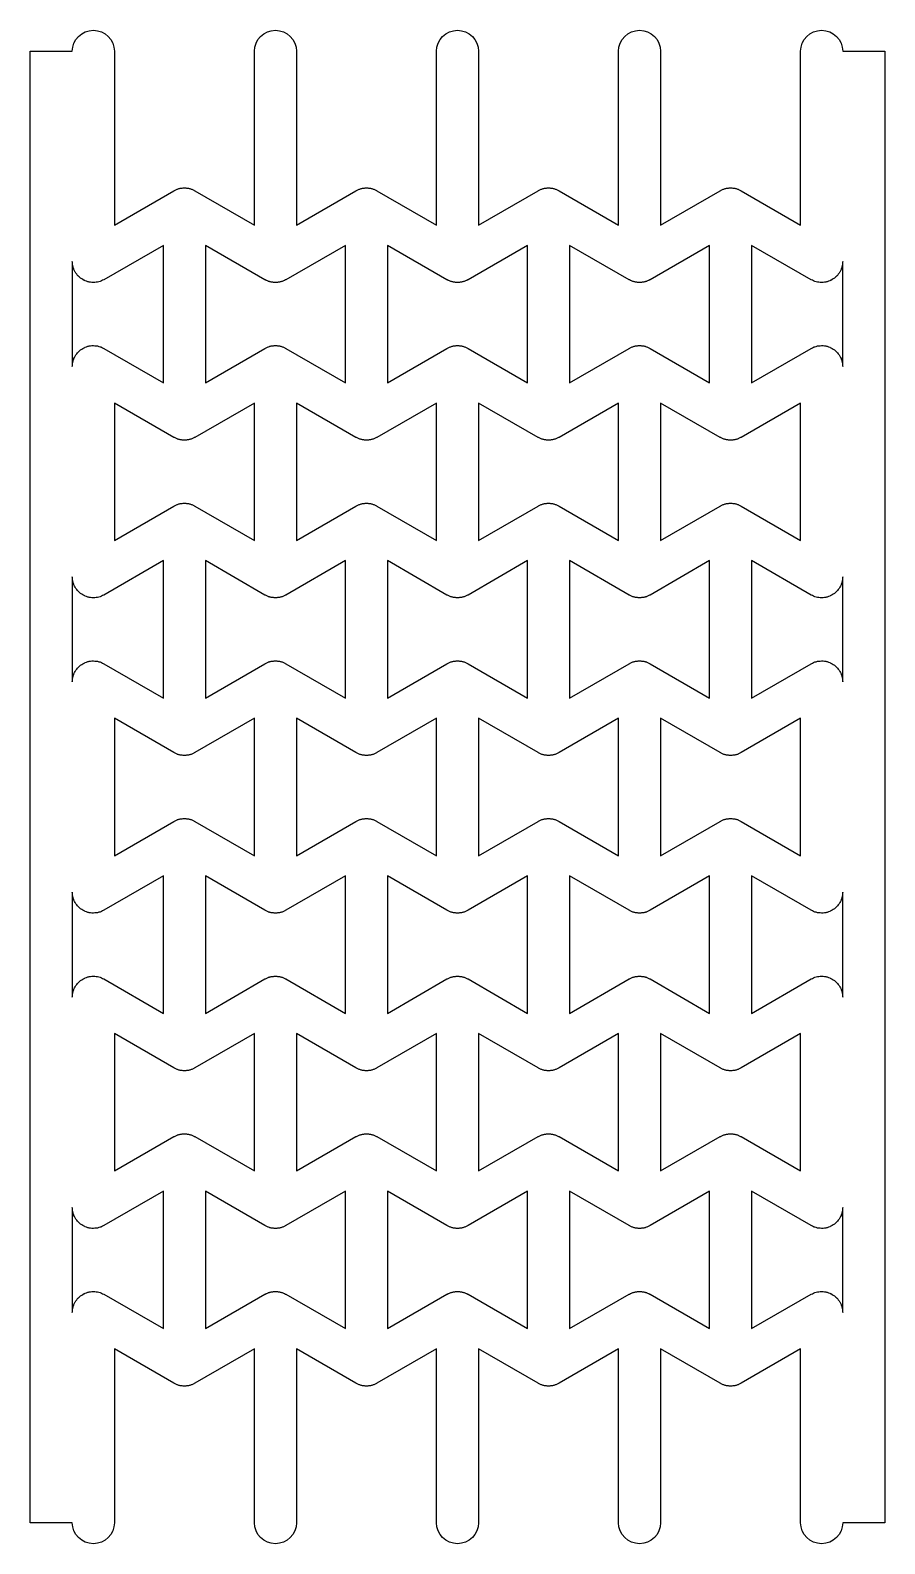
# Model space of a CAD drawing. Header units: millimetres. Extents: x -2.4 to 30.1, y -0.8 to 56.8.
import ezdxf

# ---------------------------------------------------------------- set-up
doc = ezdxf.new("R2010")
doc.units = ezdxf.units.MM

msp = doc.modelspace()

# ---------------------------------------------------------------- linework, layer by layer
for points in [[(-2.4, 0), (-2.4, 56), (-0.8, 56), (-0.78463, 56.15607), (-0.7391, 56.30615), (-0.66518, 56.44446), (-0.56569, 56.56569), (-0.44446, 56.66518), (-0.30615, 56.7391), (-0.15607, 56.78463), (0, 56.8), (0.15607, 56.78463), (0.30615, 56.7391), (0.44446, 56.66518), (0.56569, 56.56569), (0.66518, 56.44446), (0.7391, 56.30615), (0.78463, 56.15607), (0.8, 56), (0.8, 49.38564), (3.0641, 50.69282), (3.08799, 50.70365), (3.11027, 50.7175), (3.13482, 50.72674), (3.15795, 50.7391), (3.18306, 50.74672), (3.20695, 50.75754), (3.2325, 50.7635), (3.25705, 50.77274), (3.28293, 50.77701), (3.30803, 50.78463), (3.33413, 50.7872), (3.35968, 50.79316), (3.3859, 50.79401), (3.41178, 50.79829), (3.438, 50.79743), (3.4641, 50.8), (3.49021, 50.79743), (3.51642, 50.79829), (3.54231, 50.79401), (3.56852, 50.79316), (3.59407, 50.7872), (3.62017, 50.78463), (3.64528, 50.77701), (3.67116, 50.77274), (3.69571, 50.7635), (3.72125, 50.75754), (3.74515, 50.74672), (3.77025, 50.7391), (3.79338, 50.72674), (3.81793, 50.7175), (3.84021, 50.70365), (3.8641, 50.69282), (6.1282, 49.38564), (6.1282, 56), (6.14358, 56.15607), (6.1891, 56.30615), (6.26303, 56.44446), (6.36252, 56.56569), (6.48375, 56.66518), (6.62206, 56.7391), (6.77213, 56.78463), (6.9282, 56.8), (7.08428, 56.78463), (7.23435, 56.7391), (7.37266, 56.66518), (7.49389, 56.56569), (7.59338, 56.44446), (7.66731, 56.30615), (7.71283, 56.15607), (7.7282, 56), (7.7282, 49.38564), (9.9923, 50.69282), (10.0162, 50.70365), (10.03847, 50.7175), (10.06302, 50.72674), (10.08616, 50.7391), (10.11126, 50.74672), (10.13515, 50.75754), (10.1607, 50.7635), (10.18525, 50.77274), (10.21113, 50.77701), (10.23623, 50.78463), (10.26234, 50.7872), (10.28788, 50.79316), (10.3141, 50.79401), (10.33998, 50.79829), (10.3662, 50.79743), (10.3923, 50.8), (10.41841, 50.79743), (10.44463, 50.79829), (10.47051, 50.79401), (10.49673, 50.79316), (10.52227, 50.7872), (10.54838, 50.78463), (10.57348, 50.77701), (10.59936, 50.77274), (10.62391, 50.7635), (10.64946, 50.75754), (10.67335, 50.74672), (10.69845, 50.7391), (10.72159, 50.72674), (10.74614, 50.7175), (10.76841, 50.70365), (10.7923, 50.69282), (13.05641, 49.38564), (13.05641, 56), (13.07178, 56.15607), (13.1173, 56.30615), (13.19123, 56.44446), (13.29072, 56.56569), (13.41195, 56.66518), (13.55026, 56.7391), (13.70033, 56.78463), (13.85641, 56.8), (14.01248, 56.78463), (14.16255, 56.7391), (14.30086, 56.66518), (14.42209, 56.56569), (14.52158, 56.44446), (14.59551, 56.30615), (14.64103, 56.15607), (14.65641, 56), (14.65641, 49.38564), (16.92051, 50.69282), (16.9444, 50.70365), (16.96668, 50.7175), (16.99123, 50.72674), (17.01436, 50.7391), (17.03946, 50.74672), (17.06336, 50.75754), (17.0889, 50.7635), (17.11345, 50.77274), (17.13933, 50.77701), (17.16444, 50.78463), (17.19054, 50.7872), (17.21609, 50.79316), (17.2423, 50.79401), (17.26819, 50.79829), (17.2944, 50.79743), (17.32051, 50.8), (17.34661, 50.79743), (17.37283, 50.79829), (17.39871, 50.79401), (17.42493, 50.79316), (17.45048, 50.7872), (17.47658, 50.78463), (17.50168, 50.77701), (17.52756, 50.77274), (17.55211, 50.7635), (17.57766, 50.75754), (17.60155, 50.74672), (17.62665, 50.7391), (17.64979, 50.72674), (17.67434, 50.7175), (17.69661, 50.70365), (17.72051, 50.69282), (19.98461, 49.38564), (19.98461, 56), (19.99998, 56.15607), (20.04551, 56.30615), (20.11943, 56.44446), (20.21892, 56.56569), (20.34015, 56.66518), (20.47846, 56.7391), (20.62854, 56.78463), (20.78461, 56.8), (20.94068, 56.78463), (21.09076, 56.7391), (21.22907, 56.66518), (21.3503, 56.56569), (21.44979, 56.44446), (21.52371, 56.30615), (21.56924, 56.15607), (21.58461, 56), (21.58461, 49.38564), (23.84871, 50.69282), (23.8726, 50.70365), (23.89488, 50.7175), (23.91943, 50.72674), (23.94256, 50.7391), (23.96767, 50.74672), (23.99156, 50.75754), (24.01711, 50.7635), (24.04166, 50.77274), (24.06754, 50.77701), (24.09264, 50.78463), (24.11874, 50.7872), (24.14429, 50.79316), (24.17051, 50.79401), (24.19639, 50.79829), (24.22261, 50.79743), (24.24871, 50.8), (24.27482, 50.79743), (24.30103, 50.79829), (24.32691, 50.79401), (24.35313, 50.79316), (24.37868, 50.7872), (24.40478, 50.78463), (24.42989, 50.77701), (24.45577, 50.77274), (24.48032, 50.7635), (24.50586, 50.75754), (24.52976, 50.74672), (24.55486, 50.7391), (24.57799, 50.72674), (24.60254, 50.7175), (24.62482, 50.70365), (24.64871, 50.69282), (26.91281, 49.38564), (26.91281, 56), (26.92818, 56.15607), (26.97371, 56.30615), (27.04764, 56.44446), (27.14713, 56.56569), (27.26836, 56.66518), (27.40667, 56.7391), (27.55674, 56.78463), (27.71281, 56.8), (27.86889, 56.78463), (28.01896, 56.7391), (28.15727, 56.66518), (28.2785, 56.56569), (28.37799, 56.44446), (28.45192, 56.30615), (28.49744, 56.15607), (28.51281, 56), (30.11281, 56), (30.11281, 0), (28.51281, 0), (28.49744, -0.15607), (28.45192, -0.30615), (28.37799, -0.44446), (28.2785, -0.56569), (28.15727, -0.66518), (28.01896, -0.7391), (27.86889, -0.78463), (27.71281, -0.8), (27.55674, -0.78463), (27.40667, -0.7391), (27.26836, -0.66518), (27.14713, -0.56569), (27.04764, -0.44446), (26.97371, -0.30615), (26.92818, -0.15607), (26.91281, 0), (26.91281, 6.61436), (24.64871, 5.30718), (24.62482, 5.29635), (24.60254, 5.2825), (24.57799, 5.27326), (24.55486, 5.2609), (24.52976, 5.25328), (24.50586, 5.24246), (24.48032, 5.2365), (24.45577, 5.22726), (24.42989, 5.22299), (24.40478, 5.21537), (24.37868, 5.2128), (24.35313, 5.20684), (24.32691, 5.20599), (24.30103, 5.20171), (24.27482, 5.20257), (24.24871, 5.2), (24.22261, 5.20257), (24.19639, 5.20171), (24.17051, 5.20599), (24.14429, 5.20684), (24.11874, 5.2128), (24.09264, 5.21537), (24.06754, 5.22299), (24.04166, 5.22726), (24.01711, 5.2365), (23.99156, 5.24246), (23.96767, 5.25328), (23.94256, 5.2609), (23.91943, 5.27326), (23.89488, 5.2825), (23.8726, 5.29635), (23.84871, 5.30718), (21.58461, 6.61436), (21.58461, 0), (21.56924, -0.15607), (21.52371, -0.30615), (21.44979, -0.44446), (21.3503, -0.56569), (21.22907, -0.66518), (21.09076, -0.7391), (20.94068, -0.78463), (20.78461, -0.8), (20.62854, -0.78463), (20.47846, -0.7391), (20.34015, -0.66518), (20.21892, -0.56569), (20.11943, -0.44446), (20.04551, -0.30615), (19.99998, -0.15607), (19.98461, 0), (19.98461, 6.61436), (17.72051, 5.30718), (17.69661, 5.29635), (17.67434, 5.2825), (17.64979, 5.27326), (17.62665, 5.2609), (17.60155, 5.25328), (17.57766, 5.24246), (17.55211, 5.2365), (17.52756, 5.22726), (17.50168, 5.22299), (17.47658, 5.21537), (17.45048, 5.2128), (17.42493, 5.20684), (17.39871, 5.20599), (17.37283, 5.20171), (17.34661, 5.20257), (17.32051, 5.2), (17.2944, 5.20257), (17.26819, 5.20171), (17.2423, 5.20599), (17.21609, 5.20684), (17.19054, 5.2128), (17.16444, 5.21537), (17.13933, 5.22299), (17.11345, 5.22726), (17.0889, 5.2365), (17.06336, 5.24246), (17.03946, 5.25328), (17.01436, 5.2609), (16.99123, 5.27326), (16.96668, 5.2825), (16.9444, 5.29635), (16.92051, 5.30718), (14.65641, 6.61436), (14.65641, 0), (14.64103, -0.15607), (14.59551, -0.30615), (14.52158, -0.44446), (14.42209, -0.56569), (14.30086, -0.66518), (14.16255, -0.7391), (14.01248, -0.78463), (13.85641, -0.8), (13.70033, -0.78463), (13.55026, -0.7391), (13.41195, -0.66518), (13.29072, -0.56569), (13.19123, -0.44446), (13.1173, -0.30615), (13.07178, -0.15607), (13.05641, 0), (13.05641, 6.61436), (10.7923, 5.30718), (10.76841, 5.29635), (10.74614, 5.2825), (10.72159, 5.27326), (10.69845, 5.2609), (10.67335, 5.25328), (10.64946, 5.24246), (10.62391, 5.2365), (10.59936, 5.22726), (10.57348, 5.22299), (10.54838, 5.21537), (10.52227, 5.2128), (10.49673, 5.20684), (10.47051, 5.20599), (10.44463, 5.20171), (10.41841, 5.20257), (10.3923, 5.2), (10.3662, 5.20257), (10.33998, 5.20171), (10.3141, 5.20599), (10.28788, 5.20684), (10.26234, 5.2128), (10.23623, 5.21537), (10.21113, 5.22299), (10.18525, 5.22726), (10.1607, 5.2365), (10.13515, 5.24246), (10.11126, 5.25328), (10.08616, 5.2609), (10.06302, 5.27326), (10.03847, 5.2825), (10.0162, 5.29635), (9.9923, 5.30718), (7.7282, 6.61436), (7.7282, 0), (7.71283, -0.15607), (7.66731, -0.30615), (7.59338, -0.44446), (7.49389, -0.56569), (7.37266, -0.66518), (7.23435, -0.7391), (7.08428, -0.78463), (6.9282, -0.8), (6.77213, -0.78463), (6.62206, -0.7391), (6.48375, -0.66518), (6.36252, -0.56569), (6.26303, -0.44446), (6.1891, -0.30615), (6.14358, -0.15607), (6.1282, 0), (6.1282, 6.61436), (3.8641, 5.30718), (3.84021, 5.29635), (3.81793, 5.2825), (3.79338, 5.27326), (3.77025, 5.2609), (3.74515, 5.25328), (3.72125, 5.24246), (3.69571, 5.2365), (3.67116, 5.22726), (3.64528, 5.22299), (3.62017, 5.21537), (3.59407, 5.2128), (3.56852, 5.20684), (3.54231, 5.20599), (3.51642, 5.20171), (3.49021, 5.20257), (3.4641, 5.2), (3.438, 5.20257), (3.41178, 5.20171), (3.3859, 5.20599), (3.35968, 5.20684), (3.33413, 5.2128), (3.30803, 5.21537), (3.28293, 5.22299), (3.25705, 5.22726), (3.2325, 5.2365), (3.20695, 5.24246), (3.18306, 5.25328), (3.15795, 5.2609), (3.13482, 5.27326), (3.11027, 5.2825), (3.08799, 5.29635), (3.0641, 5.30718), (0.8, 6.61436), (0.8, 0), (0.78463, -0.15607), (0.7391, -0.30615), (0.66518, -0.44446), (0.56569, -0.56569), (0.44446, -0.66518), (0.30615, -0.7391), (0.15607, -0.78463), (0, -0.8), (-0.15607, -0.78463), (-0.30615, -0.7391), (-0.44446, -0.66518), (-0.56569, -0.56569), (-0.66518, -0.44446), (-0.7391, -0.30615), (-0.78463, -0.15607), (-0.8, 0)], [(-0.8, 44), (-0.79487, 44.0521), (-0.79316, 44.10442), (-0.7872, 44.12997), (-0.78463, 44.15607), (-0.76943, 44.20617), (-0.75754, 44.25715), (-0.74672, 44.28104), (-0.7391, 44.30615), (-0.71443, 44.35232), (-0.69282, 44.4), (-0.67754, 44.42132), (-0.66518, 44.44446), (-0.63196, 44.48492), (-0.60147, 44.52748), (-0.58233, 44.54541), (-0.56569, 44.56569), (-0.52522, 44.5989), (-0.48701, 44.63468), (-0.46473, 44.64853), (-0.44446, 44.66518), (-0.39829, 44.68985), (-0.35383, 44.7175), (-0.32928, 44.72674), (-0.30615, 44.7391), (-0.25605, 44.7543), (-0.20706, 44.77274), (-0.18117, 44.77701), (-0.15607, 44.78463), (-0.10397, 44.78976), (-0.05232, 44.79829), (-0.02611, 44.79743), (0, 44.8), (0.0521, 44.79487), (0.10442, 44.79316), (0.12997, 44.7872), (0.15607, 44.78463), (0.20617, 44.76943), (0.25715, 44.75754), (0.28104, 44.74672), (0.30615, 44.7391), (0.35232, 44.71443), (0.4, 44.69282), (2.6641, 43.38564), (2.6641, 48.61436), (0.4, 47.30718), (0.35232, 47.28557), (0.30615, 47.2609), (0.28104, 47.25328), (0.25715, 47.24246), (0.20617, 47.23057), (0.15607, 47.21537), (0.12997, 47.2128), (0.10442, 47.20684), (0.0521, 47.20513), (0, 47.2), (-0.02611, 47.20257), (-0.05232, 47.20171), (-0.10397, 47.21024), (-0.15607, 47.21537), (-0.18117, 47.22299), (-0.20706, 47.22726), (-0.25605, 47.2457), (-0.30615, 47.2609), (-0.32928, 47.27326), (-0.35383, 47.2825), (-0.39829, 47.31015), (-0.44446, 47.33482), (-0.46473, 47.35147), (-0.48701, 47.36532), (-0.52522, 47.4011), (-0.56569, 47.43431), (-0.58233, 47.45459), (-0.60147, 47.47252), (-0.63196, 47.51508), (-0.66518, 47.55554), (-0.67754, 47.57868), (-0.69282, 47.6), (-0.71443, 47.64768), (-0.7391, 47.69385), (-0.74672, 47.71896), (-0.75754, 47.74285), (-0.76943, 47.79383), (-0.78463, 47.84393), (-0.7872, 47.87003), (-0.79316, 47.89558), (-0.79487, 47.9479), (-0.8, 48)], [(6.5282, 44.69282), (6.5521, 44.70365), (6.57437, 44.7175), (6.59892, 44.72674), (6.62206, 44.7391), (6.64716, 44.74672), (6.67105, 44.75754), (6.6966, 44.7635), (6.72115, 44.77274), (6.74703, 44.77701), (6.77213, 44.78463), (6.79824, 44.7872), (6.82378, 44.79316), (6.85, 44.79401), (6.87588, 44.79829), (6.9021, 44.79743), (6.9282, 44.8), (6.95431, 44.79743), (6.98053, 44.79829), (7.00641, 44.79401), (7.03262, 44.79316), (7.05817, 44.7872), (7.08428, 44.78463), (7.10938, 44.77701), (7.13526, 44.77274), (7.15981, 44.7635), (7.18535, 44.75754), (7.20925, 44.74672), (7.23435, 44.7391), (7.25748, 44.72674), (7.28203, 44.7175), (7.30431, 44.70365), (7.3282, 44.69282), (9.5923, 43.38564), (9.5923, 48.61436), (7.3282, 47.30718), (7.30431, 47.29635), (7.28203, 47.2825), (7.25748, 47.27326), (7.23435, 47.2609), (7.20925, 47.25328), (7.18535, 47.24246), (7.15981, 47.2365), (7.13526, 47.22726), (7.10938, 47.22299), (7.08428, 47.21537), (7.05817, 47.2128), (7.03262, 47.20684), (7.00641, 47.20599), (6.98053, 47.20171), (6.95431, 47.20257), (6.9282, 47.2), (6.9021, 47.20257), (6.87588, 47.20171), (6.85, 47.20599), (6.82378, 47.20684), (6.79824, 47.2128), (6.77213, 47.21537), (6.74703, 47.22299), (6.72115, 47.22726), (6.6966, 47.2365), (6.67105, 47.24246), (6.64716, 47.25328), (6.62206, 47.2609), (6.59892, 47.27326), (6.57437, 47.2825), (6.5521, 47.29635), (6.5282, 47.30718), (4.2641, 48.61436), (4.2641, 43.38564)], [(13.45641, 44.69282), (13.4803, 44.70365), (13.50258, 44.7175), (13.52713, 44.72674), (13.55026, 44.7391), (13.57536, 44.74672), (13.59925, 44.75754), (13.6248, 44.7635), (13.64935, 44.77274), (13.67523, 44.77701), (13.70033, 44.78463), (13.72644, 44.7872), (13.75199, 44.79316), (13.7782, 44.79401), (13.80408, 44.79829), (13.8303, 44.79743), (13.85641, 44.8), (13.88251, 44.79743), (13.90873, 44.79829), (13.93461, 44.79401), (13.96083, 44.79316), (13.98637, 44.7872), (14.01248, 44.78463), (14.03758, 44.77701), (14.06346, 44.77274), (14.08801, 44.7635), (14.11356, 44.75754), (14.13745, 44.74672), (14.16255, 44.7391), (14.18569, 44.72674), (14.21024, 44.7175), (14.23251, 44.70365), (14.25641, 44.69282), (16.52051, 43.38564), (16.52051, 48.61436), (14.25641, 47.30718), (14.23251, 47.29635), (14.21024, 47.2825), (14.18569, 47.27326), (14.16255, 47.2609), (14.13745, 47.25328), (14.11356, 47.24246), (14.08801, 47.2365), (14.06346, 47.22726), (14.03758, 47.22299), (14.01248, 47.21537), (13.98637, 47.2128), (13.96083, 47.20684), (13.93461, 47.20599), (13.90873, 47.20171), (13.88251, 47.20257), (13.85641, 47.2), (13.8303, 47.20257), (13.80408, 47.20171), (13.7782, 47.20599), (13.75199, 47.20684), (13.72644, 47.2128), (13.70033, 47.21537), (13.67523, 47.22299), (13.64935, 47.22726), (13.6248, 47.2365), (13.59925, 47.24246), (13.57536, 47.25328), (13.55026, 47.2609), (13.52713, 47.27326), (13.50258, 47.2825), (13.4803, 47.29635), (13.45641, 47.30718), (11.1923, 48.61436), (11.1923, 43.38564)], [(20.38461, 44.69282), (20.4085, 44.70365), (20.43078, 44.7175), (20.45533, 44.72674), (20.47846, 44.7391), (20.50356, 44.74672), (20.52746, 44.75754), (20.553, 44.7635), (20.57755, 44.77274), (20.60344, 44.77701), (20.62854, 44.78463), (20.65464, 44.7872), (20.68019, 44.79316), (20.70641, 44.79401), (20.73229, 44.79829), (20.7585, 44.79743), (20.78461, 44.8), (20.81071, 44.79743), (20.83693, 44.79829), (20.86281, 44.79401), (20.88903, 44.79316), (20.91458, 44.7872), (20.94068, 44.78463), (20.96578, 44.77701), (20.99166, 44.77274), (21.01622, 44.7635), (21.04176, 44.75754), (21.06565, 44.74672), (21.09076, 44.7391), (21.11389, 44.72674), (21.13844, 44.7175), (21.16072, 44.70365), (21.18461, 44.69282), (23.44871, 43.38564), (23.44871, 48.61436), (21.18461, 47.30718), (21.16072, 47.29635), (21.13844, 47.2825), (21.11389, 47.27326), (21.09076, 47.2609), (21.06565, 47.25328), (21.04176, 47.24246), (21.01622, 47.2365), (20.99166, 47.22726), (20.96578, 47.22299), (20.94068, 47.21537), (20.91458, 47.2128), (20.88903, 47.20684), (20.86281, 47.20599), (20.83693, 47.20171), (20.81071, 47.20257), (20.78461, 47.2), (20.7585, 47.20257), (20.73229, 47.20171), (20.70641, 47.20599), (20.68019, 47.20684), (20.65464, 47.2128), (20.62854, 47.21537), (20.60344, 47.22299), (20.57755, 47.22726), (20.553, 47.2365), (20.52746, 47.24246), (20.50356, 47.25328), (20.47846, 47.2609), (20.45533, 47.27326), (20.43078, 47.2825), (20.4085, 47.29635), (20.38461, 47.30718), (18.12051, 48.61436), (18.12051, 43.38564)], [(28.50597, 47.89558), (28.50001, 47.87003), (28.49744, 47.84393), (28.48224, 47.79383), (28.47036, 47.74285), (28.45953, 47.71896), (28.45192, 47.69385), (28.42724, 47.64768), (28.40563, 47.6), (28.39035, 47.57868), (28.37799, 47.55554), (28.34478, 47.51508), (28.31428, 47.47252), (28.29514, 47.45459), (28.2785, 47.43431), (28.23803, 47.4011), (28.19982, 47.36532), (28.17755, 47.35147), (28.15727, 47.33482), (28.1111, 47.31015), (28.06664, 47.2825), (28.04209, 47.27326), (28.01896, 47.2609), (27.96886, 47.2457), (27.91987, 47.22726), (27.89399, 47.22299), (27.86889, 47.21537), (27.81679, 47.21024), (27.76514, 47.20171), (27.73892, 47.20257), (27.71281, 47.2), (27.66071, 47.20513), (27.60839, 47.20684), (27.58285, 47.2128), (27.55674, 47.21537), (27.50664, 47.23057), (27.45566, 47.24246), (27.43177, 47.25328), (27.40667, 47.2609), (27.3605, 47.28557), (27.31281, 47.30718), (25.04871, 48.61436), (25.04871, 43.38564), (27.31281, 44.69282), (27.3605, 44.71443), (27.40667, 44.7391), (27.43177, 44.74672), (27.45566, 44.75754), (27.50664, 44.76943), (27.55674, 44.78463), (27.58285, 44.7872), (27.60839, 44.79316), (27.66071, 44.79487), (27.71281, 44.8), (27.73892, 44.79743), (27.76514, 44.79829), (27.81679, 44.78976), (27.86889, 44.78463), (27.89399, 44.77701), (27.91987, 44.77274), (27.96886, 44.7543), (28.01896, 44.7391), (28.04209, 44.72674), (28.06664, 44.7175), (28.1111, 44.68985), (28.15727, 44.66518), (28.17755, 44.64853), (28.19982, 44.63468), (28.23803, 44.5989), (28.2785, 44.56569), (28.29514, 44.54541), (28.31428, 44.52748), (28.34478, 44.48492), (28.37799, 44.44446), (28.39035, 44.42132), (28.40563, 44.4), (28.42724, 44.35232), (28.45192, 44.30615), (28.45953, 44.28104), (28.47036, 44.25715), (28.48224, 44.20617), (28.49744, 44.15607), (28.50001, 44.12997), (28.50597, 44.10442), (28.50768, 44.0521), (28.51281, 44), (28.51281, 48), (28.50768, 47.9479)], [(3.0641, 38.69282), (3.08799, 38.70365), (3.11027, 38.7175), (3.13482, 38.72674), (3.15795, 38.7391), (3.18306, 38.74672), (3.20695, 38.75754), (3.2325, 38.7635), (3.25705, 38.77274), (3.28293, 38.77701), (3.30803, 38.78463), (3.33413, 38.7872), (3.35968, 38.79316), (3.3859, 38.79401), (3.41178, 38.79829), (3.438, 38.79743), (3.4641, 38.8), (3.49021, 38.79743), (3.51642, 38.79829), (3.54231, 38.79401), (3.56852, 38.79316), (3.59407, 38.7872), (3.62017, 38.78463), (3.64528, 38.77701), (3.67116, 38.77274), (3.69571, 38.7635), (3.72125, 38.75754), (3.74515, 38.74672), (3.77025, 38.7391), (3.79338, 38.72674), (3.81793, 38.7175), (3.84021, 38.70365), (3.8641, 38.69282), (6.1282, 37.38564), (6.1282, 42.61436), (3.8641, 41.30718), (3.84021, 41.29635), (3.81793, 41.2825), (3.79338, 41.27326), (3.77025, 41.2609), (3.74515, 41.25328), (3.72125, 41.24246), (3.69571, 41.2365), (3.67116, 41.22726), (3.64528, 41.22299), (3.62017, 41.21537), (3.59407, 41.2128), (3.56852, 41.20684), (3.54231, 41.20599), (3.51642, 41.20171), (3.49021, 41.20257), (3.4641, 41.2), (3.438, 41.20257), (3.41178, 41.20171), (3.3859, 41.20599), (3.35968, 41.20684), (3.33413, 41.2128), (3.30803, 41.21537), (3.28293, 41.22299), (3.25705, 41.22726), (3.2325, 41.2365), (3.20695, 41.24246), (3.18306, 41.25328), (3.15795, 41.2609), (3.13482, 41.27326), (3.11027, 41.2825), (3.08799, 41.29635), (3.0641, 41.30718), (0.8, 42.61436), (0.8, 37.38564)], [(9.9923, 38.69282), (10.0162, 38.70365), (10.03847, 38.7175), (10.06302, 38.72674), (10.08616, 38.7391), (10.11126, 38.74672), (10.13515, 38.75754), (10.1607, 38.7635), (10.18525, 38.77274), (10.21113, 38.77701), (10.23623, 38.78463), (10.26234, 38.7872), (10.28788, 38.79316), (10.3141, 38.79401), (10.33998, 38.79829), (10.3662, 38.79743), (10.3923, 38.8), (10.41841, 38.79743), (10.44463, 38.79829), (10.47051, 38.79401), (10.49673, 38.79316), (10.52227, 38.7872), (10.54838, 38.78463), (10.57348, 38.77701), (10.59936, 38.77274), (10.62391, 38.7635), (10.64946, 38.75754), (10.67335, 38.74672), (10.69845, 38.7391), (10.72159, 38.72674), (10.74614, 38.7175), (10.76841, 38.70365), (10.7923, 38.69282), (13.05641, 37.38564), (13.05641, 42.61436), (10.7923, 41.30718), (10.76841, 41.29635), (10.74614, 41.2825), (10.72159, 41.27326), (10.69845, 41.2609), (10.67335, 41.25328), (10.64946, 41.24246), (10.62391, 41.2365), (10.59936, 41.22726), (10.57348, 41.22299), (10.54838, 41.21537), (10.52227, 41.2128), (10.49673, 41.20684), (10.47051, 41.20599), (10.44463, 41.20171), (10.41841, 41.20257), (10.3923, 41.2), (10.3662, 41.20257), (10.33998, 41.20171), (10.3141, 41.20599), (10.28788, 41.20684), (10.26234, 41.2128), (10.23623, 41.21537), (10.21113, 41.22299), (10.18525, 41.22726), (10.1607, 41.2365), (10.13515, 41.24246), (10.11126, 41.25328), (10.08616, 41.2609), (10.06302, 41.27326), (10.03847, 41.2825), (10.0162, 41.29635), (9.9923, 41.30718), (7.7282, 42.61436), (7.7282, 37.38564)], [(17.72051, 41.30718), (17.69661, 41.29635), (17.67434, 41.2825), (17.64979, 41.27326), (17.62665, 41.2609), (17.60155, 41.25328), (17.57766, 41.24246), (17.55211, 41.2365), (17.52756, 41.22726), (17.50168, 41.22299), (17.47658, 41.21537), (17.45048, 41.2128), (17.42493, 41.20684), (17.39871, 41.20599), (17.37283, 41.20171), (17.34661, 41.20257), (17.32051, 41.2), (17.2944, 41.20257), (17.26819, 41.20171), (17.2423, 41.20599), (17.21609, 41.20684), (17.19054, 41.2128), (17.16444, 41.21537), (17.13933, 41.22299), (17.11345, 41.22726), (17.0889, 41.2365), (17.06336, 41.24246), (17.03946, 41.25328), (17.01436, 41.2609), (16.99123, 41.27326), (16.96668, 41.2825), (16.9444, 41.29635), (16.92051, 41.30718), (14.65641, 42.61436), (14.65641, 37.38564), (16.92051, 38.69282), (16.9444, 38.70365), (16.96668, 38.7175), (16.99123, 38.72674), (17.01436, 38.7391), (17.03946, 38.74672), (17.06336, 38.75754), (17.0889, 38.7635), (17.11345, 38.77274), (17.13933, 38.77701), (17.16444, 38.78463), (17.19054, 38.7872), (17.21609, 38.79316), (17.2423, 38.79401), (17.26819, 38.79829), (17.2944, 38.79743), (17.32051, 38.8), (17.34661, 38.79743), (17.37283, 38.79829), (17.39871, 38.79401), (17.42493, 38.79316), (17.45048, 38.7872), (17.47658, 38.78463), (17.50168, 38.77701), (17.52756, 38.77274), (17.55211, 38.7635), (17.57766, 38.75754), (17.60155, 38.74672), (17.62665, 38.7391), (17.64979, 38.72674), (17.67434, 38.7175), (17.69661, 38.70365), (17.72051, 38.69282), (19.98461, 37.38564), (19.98461, 42.61436)], [(24.57799, 41.27326), (24.55486, 41.2609), (24.52976, 41.25328), (24.50586, 41.24246), (24.48032, 41.2365), (24.45577, 41.22726), (24.42989, 41.22299), (24.40478, 41.21537), (24.37868, 41.2128), (24.35313, 41.20684), (24.32691, 41.20599), (24.30103, 41.20171), (24.27482, 41.20257), (24.24871, 41.2), (24.22261, 41.20257), (24.19639, 41.20171), (24.17051, 41.20599), (24.14429, 41.20684), (24.11874, 41.2128), (24.09264, 41.21537), (24.06754, 41.22299), (24.04166, 41.22726), (24.01711, 41.2365), (23.99156, 41.24246), (23.96767, 41.25328), (23.94256, 41.2609), (23.91943, 41.27326), (23.89488, 41.2825), (23.8726, 41.29635), (23.84871, 41.30718), (21.58461, 42.61436), (21.58461, 37.38564), (23.84871, 38.69282), (23.8726, 38.70365), (23.89488, 38.7175), (23.91943, 38.72674), (23.94256, 38.7391), (23.96767, 38.74672), (23.99156, 38.75754), (24.01711, 38.7635), (24.04166, 38.77274), (24.06754, 38.77701), (24.09264, 38.78463), (24.11874, 38.7872), (24.14429, 38.79316), (24.17051, 38.79401), (24.19639, 38.79829), (24.22261, 38.79743), (24.24871, 38.8), (24.27482, 38.79743), (24.30103, 38.79829), (24.32691, 38.79401), (24.35313, 38.79316), (24.37868, 38.7872), (24.40478, 38.78463), (24.42989, 38.77701), (24.45577, 38.77274), (24.48032, 38.7635), (24.50586, 38.75754), (24.52976, 38.74672), (24.55486, 38.7391), (24.57799, 38.72674), (24.60254, 38.7175), (24.62482, 38.70365), (24.64871, 38.69282), (26.91281, 37.38564), (26.91281, 42.61436), (24.64871, 41.30718), (24.62482, 41.29635), (24.60254, 41.2825)], [(-0.8, 32), (-0.79487, 32.0521), (-0.79316, 32.10442), (-0.7872, 32.12997), (-0.78463, 32.15607), (-0.76943, 32.20617), (-0.75754, 32.25715), (-0.74672, 32.28104), (-0.7391, 32.30615), (-0.71443, 32.35232), (-0.69282, 32.4), (-0.67754, 32.42132), (-0.66518, 32.44446), (-0.63196, 32.48492), (-0.60147, 32.52748), (-0.58233, 32.54541), (-0.56569, 32.56569), (-0.52522, 32.5989), (-0.48701, 32.63468), (-0.46473, 32.64853), (-0.44446, 32.66518), (-0.39829, 32.68985), (-0.35383, 32.7175), (-0.32928, 32.72674), (-0.30615, 32.7391), (-0.25605, 32.7543), (-0.20706, 32.77274), (-0.18117, 32.77701), (-0.15607, 32.78463), (-0.10397, 32.78976), (-0.05232, 32.79829), (-0.02611, 32.79743), (0, 32.8), (0.0521, 32.79487), (0.10442, 32.79316), (0.12997, 32.7872), (0.15607, 32.78463), (0.20617, 32.76943), (0.25715, 32.75754), (0.28104, 32.74672), (0.30615, 32.7391), (0.35232, 32.71443), (0.4, 32.69282), (2.6641, 31.38564), (2.6641, 36.61436), (0.4, 35.30718), (0.35232, 35.28557), (0.30615, 35.2609), (0.28104, 35.25328), (0.25715, 35.24246), (0.20617, 35.23057), (0.15607, 35.21537), (0.12997, 35.2128), (0.10442, 35.20684), (0.0521, 35.20513), (0, 35.2), (-0.02611, 35.20257), (-0.05232, 35.20171), (-0.10397, 35.21024), (-0.15607, 35.21537), (-0.18117, 35.22299), (-0.20706, 35.22726), (-0.25605, 35.2457), (-0.30615, 35.2609), (-0.32928, 35.27326), (-0.35383, 35.2825), (-0.39829, 35.31015), (-0.44446, 35.33482), (-0.46473, 35.35147), (-0.48701, 35.36532), (-0.52522, 35.4011), (-0.56569, 35.43431), (-0.58233, 35.45459), (-0.60147, 35.47252), (-0.63196, 35.51508), (-0.66518, 35.55554), (-0.67754, 35.57868), (-0.69282, 35.6), (-0.71443, 35.64768), (-0.7391, 35.69385), (-0.74672, 35.71896), (-0.75754, 35.74285), (-0.76943, 35.79383), (-0.78463, 35.84393), (-0.7872, 35.87003), (-0.79316, 35.89558), (-0.79487, 35.9479), (-0.8, 36)], [(7.3282, 35.30718), (7.30431, 35.29635), (7.28203, 35.2825), (7.25748, 35.27326), (7.23435, 35.2609), (7.20925, 35.25328), (7.18535, 35.24246), (7.15981, 35.2365), (7.13526, 35.22726), (7.10938, 35.22299), (7.08428, 35.21537), (7.05817, 35.2128), (7.03262, 35.20684), (7.00641, 35.20599), (6.98053, 35.20171), (6.95431, 35.20257), (6.9282, 35.2), (6.9021, 35.20257), (6.87588, 35.20171), (6.85, 35.20599), (6.82378, 35.20684), (6.79824, 35.2128), (6.77213, 35.21537), (6.74703, 35.22299), (6.72115, 35.22726), (6.6966, 35.2365), (6.67105, 35.24246), (6.64716, 35.25328), (6.62206, 35.2609), (6.59892, 35.27326), (6.57437, 35.2825), (6.5521, 35.29635), (6.5282, 35.30718), (4.2641, 36.61436), (4.2641, 31.38564), (6.5282, 32.69282), (6.5521, 32.70365), (6.57437, 32.7175), (6.59892, 32.72674), (6.62206, 32.7391), (6.64716, 32.74672), (6.67105, 32.75754), (6.6966, 32.7635), (6.72115, 32.77274), (6.74703, 32.77701), (6.77213, 32.78463), (6.79824, 32.7872), (6.82378, 32.79316), (6.85, 32.79401), (6.87588, 32.79829), (6.9021, 32.79743), (6.9282, 32.8), (6.95431, 32.79743), (6.98053, 32.79829), (7.00641, 32.79401), (7.03262, 32.79316), (7.05817, 32.7872), (7.08428, 32.78463), (7.10938, 32.77701), (7.13526, 32.77274), (7.15981, 32.7635), (7.18535, 32.75754), (7.20925, 32.74672), (7.23435, 32.7391), (7.25748, 32.72674), (7.28203, 32.7175), (7.30431, 32.70365), (7.3282, 32.69282), (9.5923, 31.38564), (9.5923, 36.61436)], [(14.25641, 35.30718), (14.23251, 35.29635), (14.21024, 35.2825), (14.18569, 35.27326), (14.16255, 35.2609), (14.13745, 35.25328), (14.11356, 35.24246), (14.08801, 35.2365), (14.06346, 35.22726), (14.03758, 35.22299), (14.01248, 35.21537), (13.98637, 35.2128), (13.96083, 35.20684), (13.93461, 35.20599), (13.90873, 35.20171), (13.88251, 35.20257), (13.85641, 35.2), (13.8303, 35.20257), (13.80408, 35.20171), (13.7782, 35.20599), (13.75199, 35.20684), (13.72644, 35.2128), (13.70033, 35.21537), (13.67523, 35.22299), (13.64935, 35.22726), (13.6248, 35.2365), (13.59925, 35.24246), (13.57536, 35.25328), (13.55026, 35.2609), (13.52713, 35.27326), (13.50258, 35.2825), (13.4803, 35.29635), (13.45641, 35.30718), (11.1923, 36.61436), (11.1923, 31.38564), (13.45641, 32.69282), (13.4803, 32.70365), (13.50258, 32.7175), (13.52713, 32.72674), (13.55026, 32.7391), (13.57536, 32.74672), (13.59925, 32.75754), (13.6248, 32.7635), (13.64935, 32.77274), (13.67523, 32.77701), (13.70033, 32.78463), (13.72644, 32.7872), (13.75199, 32.79316), (13.7782, 32.79401), (13.80408, 32.79829), (13.8303, 32.79743), (13.85641, 32.8), (13.88251, 32.79743), (13.90873, 32.79829), (13.93461, 32.79401), (13.96083, 32.79316), (13.98637, 32.7872), (14.01248, 32.78463), (14.03758, 32.77701), (14.06346, 32.77274), (14.08801, 32.7635), (14.11356, 32.75754), (14.13745, 32.74672), (14.16255, 32.7391), (14.18569, 32.72674), (14.21024, 32.7175), (14.23251, 32.70365), (14.25641, 32.69282), (16.52051, 31.38564), (16.52051, 36.61436)], [(21.11389, 35.27326), (21.09076, 35.2609), (21.06565, 35.25328), (21.04176, 35.24246), (21.01622, 35.2365), (20.99166, 35.22726), (20.96578, 35.22299), (20.94068, 35.21537), (20.91458, 35.2128), (20.88903, 35.20684), (20.86281, 35.20599), (20.83693, 35.20171), (20.81071, 35.20257), (20.78461, 35.2), (20.7585, 35.20257), (20.73229, 35.20171), (20.70641, 35.20599), (20.68019, 35.20684), (20.65464, 35.2128), (20.62854, 35.21537), (20.60344, 35.22299), (20.57755, 35.22726), (20.553, 35.2365), (20.52746, 35.24246), (20.50356, 35.25328), (20.47846, 35.2609), (20.45533, 35.27326), (20.43078, 35.2825), (20.4085, 35.29635), (20.38461, 35.30718), (18.12051, 36.61436), (18.12051, 31.38564), (20.38461, 32.69282), (20.4085, 32.70365), (20.43078, 32.7175), (20.45533, 32.72674), (20.47846, 32.7391), (20.50356, 32.74672), (20.52746, 32.75754), (20.553, 32.7635), (20.57755, 32.77274), (20.60344, 32.77701), (20.62854, 32.78463), (20.65464, 32.7872), (20.68019, 32.79316), (20.70641, 32.79401), (20.73229, 32.79829), (20.7585, 32.79743), (20.78461, 32.8), (20.81071, 32.79743), (20.83693, 32.79829), (20.86281, 32.79401), (20.88903, 32.79316), (20.91458, 32.7872), (20.94068, 32.78463), (20.96578, 32.77701), (20.99166, 32.77274), (21.01622, 32.7635), (21.04176, 32.75754), (21.06565, 32.74672), (21.09076, 32.7391), (21.11389, 32.72674), (21.13844, 32.7175), (21.16072, 32.70365), (21.18461, 32.69282), (23.44871, 31.38564), (23.44871, 36.61436), (21.18461, 35.30718), (21.16072, 35.29635), (21.13844, 35.2825)], [(28.50597, 35.89558), (28.50001, 35.87003), (28.49744, 35.84393), (28.48224, 35.79383), (28.47036, 35.74285), (28.45953, 35.71896), (28.45192, 35.69385), (28.42724, 35.64768), (28.40563, 35.6), (28.39035, 35.57868), (28.37799, 35.55554), (28.34478, 35.51508), (28.31428, 35.47252), (28.29514, 35.45459), (28.2785, 35.43431), (28.23803, 35.4011), (28.19982, 35.36532), (28.17755, 35.35147), (28.15727, 35.33482), (28.1111, 35.31015), (28.06664, 35.2825), (28.04209, 35.27326), (28.01896, 35.2609), (27.96886, 35.2457), (27.91987, 35.22726), (27.89399, 35.22299), (27.86889, 35.21537), (27.81679, 35.21024), (27.76514, 35.20171), (27.73892, 35.20257), (27.71281, 35.2), (27.66071, 35.20513), (27.60839, 35.20684), (27.58285, 35.2128), (27.55674, 35.21537), (27.50664, 35.23057), (27.45566, 35.24246), (27.43177, 35.25328), (27.40667, 35.2609), (27.3605, 35.28557), (27.31281, 35.30718), (25.04871, 36.61436), (25.04871, 31.38564), (27.31281, 32.69282), (27.3605, 32.71443), (27.40667, 32.7391), (27.43177, 32.74672), (27.45566, 32.75754), (27.50664, 32.76943), (27.55674, 32.78463), (27.58285, 32.7872), (27.60839, 32.79316), (27.66071, 32.79487), (27.71281, 32.8), (27.73892, 32.79743), (27.76514, 32.79829), (27.81679, 32.78976), (27.86889, 32.78463), (27.89399, 32.77701), (27.91987, 32.77274), (27.96886, 32.7543), (28.01896, 32.7391), (28.04209, 32.72674), (28.06664, 32.7175), (28.1111, 32.68985), (28.15727, 32.66518), (28.17755, 32.64853), (28.19982, 32.63468), (28.23803, 32.5989), (28.2785, 32.56569), (28.29514, 32.54541), (28.31428, 32.52748), (28.34478, 32.48492), (28.37799, 32.44446), (28.39035, 32.42132), (28.40563, 32.4), (28.42724, 32.35232), (28.45192, 32.30615), (28.45953, 32.28104), (28.47036, 32.25715), (28.48224, 32.20617), (28.49744, 32.15607), (28.50001, 32.12997), (28.50597, 32.10442), (28.50768, 32.0521), (28.51281, 32), (28.51281, 36), (28.50768, 35.9479)], [(3.0641, 26.69282), (3.08799, 26.70365), (3.11027, 26.7175), (3.13482, 26.72674), (3.15795, 26.7391), (3.18306, 26.74672), (3.20695, 26.75754), (3.2325, 26.7635), (3.25705, 26.77274), (3.28293, 26.77701), (3.30803, 26.78463), (3.33413, 26.7872), (3.35968, 26.79316), (3.3859, 26.79401), (3.41178, 26.79829), (3.438, 26.79743), (3.4641, 26.8), (3.49021, 26.79743), (3.51642, 26.79829), (3.54231, 26.79401), (3.56852, 26.79316), (3.59407, 26.7872), (3.62017, 26.78463), (3.64528, 26.77701), (3.67116, 26.77274), (3.69571, 26.7635), (3.72125, 26.75754), (3.74515, 26.74672), (3.77025, 26.7391), (3.79338, 26.72674), (3.81793, 26.7175), (3.84021, 26.70365), (3.8641, 26.69282), (6.1282, 25.38564), (6.1282, 30.61436), (3.8641, 29.30718), (3.84021, 29.29635), (3.81793, 29.2825), (3.79338, 29.27326), (3.77025, 29.2609), (3.74515, 29.25328), (3.72125, 29.24246), (3.69571, 29.2365), (3.67116, 29.22726), (3.64528, 29.22299), (3.62017, 29.21537), (3.59407, 29.2128), (3.56852, 29.20684), (3.54231, 29.20599), (3.51642, 29.20171), (3.49021, 29.20257), (3.4641, 29.2), (3.438, 29.20257), (3.41178, 29.20171), (3.3859, 29.20599), (3.35968, 29.20684), (3.33413, 29.2128), (3.30803, 29.21537), (3.28293, 29.22299), (3.25705, 29.22726), (3.2325, 29.2365), (3.20695, 29.24246), (3.18306, 29.25328), (3.15795, 29.2609), (3.13482, 29.27326), (3.11027, 29.2825), (3.08799, 29.29635), (3.0641, 29.30718), (0.8, 30.61436), (0.8, 25.38564)], [(10.7923, 29.30718), (10.76841, 29.29635), (10.74614, 29.2825), (10.72159, 29.27326), (10.69845, 29.2609), (10.67335, 29.25328), (10.64946, 29.24246), (10.62391, 29.2365), (10.59936, 29.22726), (10.57348, 29.22299), (10.54838, 29.21537), (10.52227, 29.2128), (10.49673, 29.20684), (10.47051, 29.20599), (10.44463, 29.20171), (10.41841, 29.20257), (10.3923, 29.2), (10.3662, 29.20257), (10.33998, 29.20171), (10.3141, 29.20599), (10.28788, 29.20684), (10.26234, 29.2128), (10.23623, 29.21537), (10.21113, 29.22299), (10.18525, 29.22726), (10.1607, 29.2365), (10.13515, 29.24246), (10.11126, 29.25328), (10.08616, 29.2609), (10.06302, 29.27326), (10.03847, 29.2825), (10.0162, 29.29635), (9.9923, 29.30718), (7.7282, 30.61436), (7.7282, 25.38564), (9.9923, 26.69282), (10.0162, 26.70365), (10.03847, 26.7175), (10.06302, 26.72674), (10.08616, 26.7391), (10.11126, 26.74672), (10.13515, 26.75754), (10.1607, 26.7635), (10.18525, 26.77274), (10.21113, 26.77701), (10.23623, 26.78463), (10.26234, 26.7872), (10.28788, 26.79316), (10.3141, 26.79401), (10.33998, 26.79829), (10.3662, 26.79743), (10.3923, 26.8), (10.41841, 26.79743), (10.44463, 26.79829), (10.47051, 26.79401), (10.49673, 26.79316), (10.52227, 26.7872), (10.54838, 26.78463), (10.57348, 26.77701), (10.59936, 26.77274), (10.62391, 26.7635), (10.64946, 26.75754), (10.67335, 26.74672), (10.69845, 26.7391), (10.72159, 26.72674), (10.74614, 26.7175), (10.76841, 26.70365), (10.7923, 26.69282), (13.05641, 25.38564), (13.05641, 30.61436)], [(17.64979, 29.27326), (17.62665, 29.2609), (17.60155, 29.25328), (17.57766, 29.24246), (17.55211, 29.2365), (17.52756, 29.22726), (17.50168, 29.22299), (17.47658, 29.21537), (17.45048, 29.2128), (17.42493, 29.20684), (17.39871, 29.20599), (17.37283, 29.20171), (17.34661, 29.20257), (17.32051, 29.2), (17.2944, 29.20257), (17.26819, 29.20171), (17.2423, 29.20599), (17.21609, 29.20684), (17.19054, 29.2128), (17.16444, 29.21537), (17.13933, 29.22299), (17.11345, 29.22726), (17.0889, 29.2365), (17.06336, 29.24246), (17.03946, 29.25328), (17.01436, 29.2609), (16.99123, 29.27326), (16.96668, 29.2825), (16.9444, 29.29635), (16.92051, 29.30718), (14.65641, 30.61436), (14.65641, 25.38564), (16.92051, 26.69282), (16.9444, 26.70365), (16.96668, 26.7175), (16.99123, 26.72674), (17.01436, 26.7391), (17.03946, 26.74672), (17.06336, 26.75754), (17.0889, 26.7635), (17.11345, 26.77274), (17.13933, 26.77701), (17.16444, 26.78463), (17.19054, 26.7872), (17.21609, 26.79316), (17.2423, 26.79401), (17.26819, 26.79829), (17.2944, 26.79743), (17.32051, 26.8), (17.34661, 26.79743), (17.37283, 26.79829), (17.39871, 26.79401), (17.42493, 26.79316), (17.45048, 26.7872), (17.47658, 26.78463), (17.50168, 26.77701), (17.52756, 26.77274), (17.55211, 26.7635), (17.57766, 26.75754), (17.60155, 26.74672), (17.62665, 26.7391), (17.64979, 26.72674), (17.67434, 26.7175), (17.69661, 26.70365), (17.72051, 26.69282), (19.98461, 25.38564), (19.98461, 30.61436), (17.72051, 29.30718), (17.69661, 29.29635), (17.67434, 29.2825)], [(23.84871, 26.69282), (23.8726, 26.70365), (23.89488, 26.7175), (23.91943, 26.72674), (23.94256, 26.7391), (23.96767, 26.74672), (23.99156, 26.75754), (24.01711, 26.7635), (24.04166, 26.77274), (24.06754, 26.77701), (24.09264, 26.78463), (24.11874, 26.7872), (24.14429, 26.79316), (24.17051, 26.79401), (24.19639, 26.79829), (24.22261, 26.79743), (24.24871, 26.8), (24.27482, 26.79743), (24.30103, 26.79829), (24.32691, 26.79401), (24.35313, 26.79316), (24.37868, 26.7872), (24.40478, 26.78463), (24.42989, 26.77701), (24.45577, 26.77274), (24.48032, 26.7635), (24.50586, 26.75754), (24.52976, 26.74672), (24.55486, 26.7391), (24.57799, 26.72674), (24.60254, 26.7175), (24.62482, 26.70365), (24.64871, 26.69282), (26.91281, 25.38564), (26.91281, 30.61436), (24.64871, 29.30718), (24.62482, 29.29635), (24.60254, 29.2825), (24.57799, 29.27326), (24.55486, 29.2609), (24.52976, 29.25328), (24.50586, 29.24246), (24.48032, 29.2365), (24.45577, 29.22726), (24.42989, 29.22299), (24.40478, 29.21537), (24.37868, 29.2128), (24.35313, 29.20684), (24.32691, 29.20599), (24.30103, 29.20171), (24.27482, 29.20257), (24.24871, 29.2), (24.22261, 29.20257), (24.19639, 29.20171), (24.17051, 29.20599), (24.14429, 29.20684), (24.11874, 29.2128), (24.09264, 29.21537), (24.06754, 29.22299), (24.04166, 29.22726), (24.01711, 29.2365), (23.99156, 29.24246), (23.96767, 29.25328), (23.94256, 29.2609), (23.91943, 29.27326), (23.89488, 29.2825), (23.8726, 29.29635), (23.84871, 29.30718), (21.58461, 30.61436), (21.58461, 25.38564)], [(-0.8, 20), (-0.79487, 20.0521), (-0.79316, 20.10442), (-0.7872, 20.12997), (-0.78463, 20.15607), (-0.76943, 20.20617), (-0.75754, 20.25715), (-0.74672, 20.28104), (-0.7391, 20.30615), (-0.71443, 20.35232), (-0.69282, 20.4), (-0.67754, 20.42132), (-0.66518, 20.44446), (-0.63196, 20.48492), (-0.60147, 20.52748), (-0.58233, 20.54541), (-0.56569, 20.56569), (-0.52522, 20.5989), (-0.48701, 20.63468), (-0.46473, 20.64853), (-0.44446, 20.66518), (-0.39829, 20.68985), (-0.35383, 20.7175), (-0.32928, 20.72674), (-0.30615, 20.7391), (-0.25605, 20.7543), (-0.20706, 20.77274), (-0.18117, 20.77701), (-0.15607, 20.78463), (-0.10397, 20.78976), (-0.05232, 20.79829), (-0.02611, 20.79743), (0, 20.8), (0.0521, 20.79487), (0.10442, 20.79316), (0.12997, 20.7872), (0.15607, 20.78463), (0.20617, 20.76943), (0.25715, 20.75754), (0.28104, 20.74672), (0.30615, 20.7391), (0.35232, 20.71443), (0.4, 20.69282), (2.6641, 19.38564), (2.6641, 24.61436), (0.4, 23.30718), (0.35232, 23.28557), (0.30615, 23.2609), (0.28104, 23.25328), (0.25715, 23.24246), (0.20617, 23.23057), (0.15607, 23.21537), (0.12997, 23.2128), (0.10442, 23.20684), (0.0521, 23.20513), (0, 23.2), (-0.02611, 23.20257), (-0.05232, 23.20171), (-0.10397, 23.21024), (-0.15607, 23.21537), (-0.18117, 23.22299), (-0.20706, 23.22726), (-0.25605, 23.2457), (-0.30615, 23.2609), (-0.32928, 23.27326), (-0.35383, 23.2825), (-0.39829, 23.31015), (-0.44446, 23.33482), (-0.46473, 23.35147), (-0.48701, 23.36532), (-0.52522, 23.4011), (-0.56569, 23.43431), (-0.58233, 23.45459), (-0.60147, 23.47252), (-0.63196, 23.51508), (-0.66518, 23.55554), (-0.67754, 23.57868), (-0.69282, 23.6), (-0.71443, 23.64768), (-0.7391, 23.69385), (-0.74672, 23.71896), (-0.75754, 23.74285), (-0.76943, 23.79383), (-0.78463, 23.84393), (-0.7872, 23.87003), (-0.79316, 23.89558), (-0.79487, 23.9479), (-0.8, 24)], [(7.3282, 23.30718), (7.30431, 23.29635), (7.28203, 23.2825), (7.25748, 23.27326), (7.23435, 23.2609), (7.20925, 23.25328), (7.18535, 23.24246), (7.15981, 23.2365), (7.13526, 23.22726), (7.10938, 23.22299), (7.08428, 23.21537), (7.05817, 23.2128), (7.03262, 23.20684), (7.00641, 23.20599), (6.98053, 23.20171), (6.95431, 23.20257), (6.9282, 23.2), (6.9021, 23.20257), (6.87588, 23.20171), (6.85, 23.20599), (6.82378, 23.20684), (6.79824, 23.2128), (6.77213, 23.21537), (6.74703, 23.22299), (6.72115, 23.22726), (6.6966, 23.2365), (6.67105, 23.24246), (6.64716, 23.25328), (6.62206, 23.2609), (6.59892, 23.27326), (6.57437, 23.2825), (6.5521, 23.29635), (6.5282, 23.30718), (4.2641, 24.61436), (4.2641, 19.38564), (6.5282, 20.69282), (6.5521, 20.70365), (6.57437, 20.7175), (6.59892, 20.72674), (6.62206, 20.7391), (6.64716, 20.74672), (6.67105, 20.75754), (6.6966, 20.7635), (6.72115, 20.77274), (6.74703, 20.77701), (6.77213, 20.78463), (6.79824, 20.7872), (6.82378, 20.79316), (6.85, 20.79401), (6.87588, 20.79829), (6.9021, 20.79743), (6.9282, 20.8), (6.95431, 20.79743), (6.98053, 20.79829), (7.00641, 20.79401), (7.03262, 20.79316), (7.05817, 20.7872), (7.08428, 20.78463), (7.10938, 20.77701), (7.13526, 20.77274), (7.15981, 20.7635), (7.18535, 20.75754), (7.20925, 20.74672), (7.23435, 20.7391), (7.25748, 20.72674), (7.28203, 20.7175), (7.30431, 20.70365), (7.3282, 20.69282), (9.5923, 19.38564), (9.5923, 24.61436)], [(14.18569, 23.27326), (14.16255, 23.2609), (14.13745, 23.25328), (14.11356, 23.24246), (14.08801, 23.2365), (14.06346, 23.22726), (14.03758, 23.22299), (14.01248, 23.21537), (13.98637, 23.2128), (13.96083, 23.20684), (13.93461, 23.20599), (13.90873, 23.20171), (13.88251, 23.20257), (13.85641, 23.2), (13.8303, 23.20257), (13.80408, 23.20171), (13.7782, 23.20599), (13.75199, 23.20684), (13.72644, 23.2128), (13.70033, 23.21537), (13.67523, 23.22299), (13.64935, 23.22726), (13.6248, 23.2365), (13.59925, 23.24246), (13.57536, 23.25328), (13.55026, 23.2609), (13.52713, 23.27326), (13.50258, 23.2825), (13.4803, 23.29635), (13.45641, 23.30718), (11.1923, 24.61436), (11.1923, 19.38564), (13.45641, 20.69282), (13.4803, 20.70365), (13.50258, 20.7175), (13.52713, 20.72674), (13.55026, 20.7391), (13.57536, 20.74672), (13.59925, 20.75754), (13.6248, 20.7635), (13.64935, 20.77274), (13.67523, 20.77701), (13.70033, 20.78463), (13.72644, 20.7872), (13.75199, 20.79316), (13.7782, 20.79401), (13.80408, 20.79829), (13.8303, 20.79743), (13.85641, 20.8), (13.88251, 20.79743), (13.90873, 20.79829), (13.93461, 20.79401), (13.96083, 20.79316), (13.98637, 20.7872), (14.01248, 20.78463), (14.03758, 20.77701), (14.06346, 20.77274), (14.08801, 20.7635), (14.11356, 20.75754), (14.13745, 20.74672), (14.16255, 20.7391), (14.18569, 20.72674), (14.21024, 20.7175), (14.23251, 20.70365), (14.25641, 20.69282), (16.52051, 19.38564), (16.52051, 24.61436), (14.25641, 23.30718), (14.23251, 23.29635), (14.21024, 23.2825)], [(20.38461, 20.69282), (20.4085, 20.70365), (20.43078, 20.7175), (20.45533, 20.72674), (20.47846, 20.7391), (20.50356, 20.74672), (20.52746, 20.75754), (20.553, 20.7635), (20.57755, 20.77274), (20.60344, 20.77701), (20.62854, 20.78463), (20.65464, 20.7872), (20.68019, 20.79316), (20.70641, 20.79401), (20.73229, 20.79829), (20.7585, 20.79743), (20.78461, 20.8), (20.81071, 20.79743), (20.83693, 20.79829), (20.86281, 20.79401), (20.88903, 20.79316), (20.91458, 20.7872), (20.94068, 20.78463), (20.96578, 20.77701), (20.99166, 20.77274), (21.01622, 20.7635), (21.04176, 20.75754), (21.06565, 20.74672), (21.09076, 20.7391), (21.11389, 20.72674), (21.13844, 20.7175), (21.16072, 20.70365), (21.18461, 20.69282), (23.44871, 19.38564), (23.44871, 24.61436), (21.18461, 23.30718), (21.16072, 23.29635), (21.13844, 23.2825), (21.11389, 23.27326), (21.09076, 23.2609), (21.06565, 23.25328), (21.04176, 23.24246), (21.01622, 23.2365), (20.99166, 23.22726), (20.96578, 23.22299), (20.94068, 23.21537), (20.91458, 23.2128), (20.88903, 23.20684), (20.86281, 23.20599), (20.83693, 23.20171), (20.81071, 23.20257), (20.78461, 23.2), (20.7585, 23.20257), (20.73229, 23.20171), (20.70641, 23.20599), (20.68019, 23.20684), (20.65464, 23.2128), (20.62854, 23.21537), (20.60344, 23.22299), (20.57755, 23.22726), (20.553, 23.2365), (20.52746, 23.24246), (20.50356, 23.25328), (20.47846, 23.2609), (20.45533, 23.27326), (20.43078, 23.2825), (20.4085, 23.29635), (20.38461, 23.30718), (18.12051, 24.61436), (18.12051, 19.38564)], [(28.50597, 23.89558), (28.50001, 23.87003), (28.49744, 23.84393), (28.48224, 23.79383), (28.47036, 23.74285), (28.45953, 23.71896), (28.45192, 23.69385), (28.42724, 23.64768), (28.40563, 23.6), (28.39035, 23.57868), (28.37799, 23.55554), (28.34478, 23.51508), (28.31428, 23.47252), (28.29514, 23.45459), (28.2785, 23.43431), (28.23803, 23.4011), (28.19982, 23.36532), (28.17755, 23.35147), (28.15727, 23.33482), (28.1111, 23.31015), (28.06664, 23.2825), (28.04209, 23.27326), (28.01896, 23.2609), (27.96886, 23.2457), (27.91987, 23.22726), (27.89399, 23.22299), (27.86889, 23.21537), (27.81679, 23.21024), (27.76514, 23.20171), (27.73892, 23.20257), (27.71281, 23.2), (27.66071, 23.20513), (27.60839, 23.20684), (27.58285, 23.2128), (27.55674, 23.21537), (27.50664, 23.23057), (27.45566, 23.24246), (27.43177, 23.25328), (27.40667, 23.2609), (27.3605, 23.28557), (27.31281, 23.30718), (25.04871, 24.61436), (25.04871, 19.38564), (27.31281, 20.69282), (27.3605, 20.71443), (27.40667, 20.7391), (27.43177, 20.74672), (27.45566, 20.75754), (27.50664, 20.76943), (27.55674, 20.78463), (27.58285, 20.7872), (27.60839, 20.79316), (27.66071, 20.79487), (27.71281, 20.8), (27.73892, 20.79743), (27.76514, 20.79829), (27.81679, 20.78976), (27.86889, 20.78463), (27.89399, 20.77701), (27.91987, 20.77274), (27.96886, 20.7543), (28.01896, 20.7391), (28.04209, 20.72674), (28.06664, 20.7175), (28.1111, 20.68985), (28.15727, 20.66518), (28.17755, 20.64853), (28.19982, 20.63468), (28.23803, 20.5989), (28.2785, 20.56569), (28.29514, 20.54541), (28.31428, 20.52748), (28.34478, 20.48492), (28.37799, 20.44446), (28.39035, 20.42132), (28.40563, 20.4), (28.42724, 20.35232), (28.45192, 20.30615), (28.45953, 20.28104), (28.47036, 20.25715), (28.48224, 20.20617), (28.49744, 20.15607), (28.50001, 20.12997), (28.50597, 20.10442), (28.50768, 20.0521), (28.51281, 20), (28.51281, 24), (28.50768, 23.9479)], [(3.0641, 14.69282), (3.08799, 14.70365), (3.11027, 14.7175), (3.13482, 14.72674), (3.15795, 14.7391), (3.18306, 14.74672), (3.20695, 14.75754), (3.2325, 14.7635), (3.25705, 14.77274), (3.28293, 14.77701), (3.30803, 14.78463), (3.33413, 14.7872), (3.35968, 14.79316), (3.3859, 14.79401), (3.41178, 14.79829), (3.438, 14.79743), (3.4641, 14.8), (3.49021, 14.79743), (3.51642, 14.79829), (3.54231, 14.79401), (3.56852, 14.79316), (3.59407, 14.7872), (3.62017, 14.78463), (3.64528, 14.77701), (3.67116, 14.77274), (3.69571, 14.7635), (3.72125, 14.75754), (3.74515, 14.74672), (3.77025, 14.7391), (3.79338, 14.72674), (3.81793, 14.7175), (3.84021, 14.70365), (3.8641, 14.69282), (6.1282, 13.38564), (6.1282, 18.61436), (3.8641, 17.30718), (3.84021, 17.29635), (3.81793, 17.2825), (3.79338, 17.27326), (3.77025, 17.2609), (3.74515, 17.25328), (3.72125, 17.24246), (3.69571, 17.2365), (3.67116, 17.22726), (3.64528, 17.22299), (3.62017, 17.21537), (3.59407, 17.2128), (3.56852, 17.20684), (3.54231, 17.20599), (3.51642, 17.20171), (3.49021, 17.20257), (3.4641, 17.2), (3.438, 17.20257), (3.41178, 17.20171), (3.3859, 17.20599), (3.35968, 17.20684), (3.33413, 17.2128), (3.30803, 17.21537), (3.28293, 17.22299), (3.25705, 17.22726), (3.2325, 17.2365), (3.20695, 17.24246), (3.18306, 17.25328), (3.15795, 17.2609), (3.13482, 17.27326), (3.11027, 17.2825), (3.08799, 17.29635), (3.0641, 17.30718), (0.8, 18.61436), (0.8, 13.38564)], [(10.72159, 17.27326), (10.69845, 17.2609), (10.67335, 17.25328), (10.64946, 17.24246), (10.62391, 17.2365), (10.59936, 17.22726), (10.57348, 17.22299), (10.54838, 17.21537), (10.52227, 17.2128), (10.49673, 17.20684), (10.47051, 17.20599), (10.44463, 17.20171), (10.41841, 17.20257), (10.3923, 17.2), (10.3662, 17.20257), (10.33998, 17.20171), (10.3141, 17.20599), (10.28788, 17.20684), (10.26234, 17.2128), (10.23623, 17.21537), (10.21113, 17.22299), (10.18525, 17.22726), (10.1607, 17.2365), (10.13515, 17.24246), (10.11126, 17.25328), (10.08616, 17.2609), (10.06302, 17.27326), (10.03847, 17.2825), (10.0162, 17.29635), (9.9923, 17.30718), (7.7282, 18.61436), (7.7282, 13.38564), (9.9923, 14.69282), (10.0162, 14.70365), (10.03847, 14.7175), (10.06302, 14.72674), (10.08616, 14.7391), (10.11126, 14.74672), (10.13515, 14.75754), (10.1607, 14.7635), (10.18525, 14.77274), (10.21113, 14.77701), (10.23623, 14.78463), (10.26234, 14.7872), (10.28788, 14.79316), (10.3141, 14.79401), (10.33998, 14.79829), (10.3662, 14.79743), (10.3923, 14.8), (10.41841, 14.79743), (10.44463, 14.79829), (10.47051, 14.79401), (10.49673, 14.79316), (10.52227, 14.7872), (10.54838, 14.78463), (10.57348, 14.77701), (10.59936, 14.77274), (10.62391, 14.7635), (10.64946, 14.75754), (10.67335, 14.74672), (10.69845, 14.7391), (10.72159, 14.72674), (10.74614, 14.7175), (10.76841, 14.70365), (10.7923, 14.69282), (13.05641, 13.38564), (13.05641, 18.61436), (10.7923, 17.30718), (10.76841, 17.29635), (10.74614, 17.2825)], [(16.92051, 14.69282), (16.9444, 14.70365), (16.96668, 14.7175), (16.99123, 14.72674), (17.01436, 14.7391), (17.03946, 14.74672), (17.06336, 14.75754), (17.0889, 14.7635), (17.11345, 14.77274), (17.13933, 14.77701), (17.16444, 14.78463), (17.19054, 14.7872), (17.21609, 14.79316), (17.2423, 14.79401), (17.26819, 14.79829), (17.2944, 14.79743), (17.32051, 14.8), (17.34661, 14.79743), (17.37283, 14.79829), (17.39871, 14.79401), (17.42493, 14.79316), (17.45048, 14.7872), (17.47658, 14.78463), (17.50168, 14.77701), (17.52756, 14.77274), (17.55211, 14.7635), (17.57766, 14.75754), (17.60155, 14.74672), (17.62665, 14.7391), (17.64979, 14.72674), (17.67434, 14.7175), (17.69661, 14.70365), (17.72051, 14.69282), (19.98461, 13.38564), (19.98461, 18.61436), (17.72051, 17.30718), (17.69661, 17.29635), (17.67434, 17.2825), (17.64979, 17.27326), (17.62665, 17.2609), (17.60155, 17.25328), (17.57766, 17.24246), (17.55211, 17.2365), (17.52756, 17.22726), (17.50168, 17.22299), (17.47658, 17.21537), (17.45048, 17.2128), (17.42493, 17.20684), (17.39871, 17.20599), (17.37283, 17.20171), (17.34661, 17.20257), (17.32051, 17.2), (17.2944, 17.20257), (17.26819, 17.20171), (17.2423, 17.20599), (17.21609, 17.20684), (17.19054, 17.2128), (17.16444, 17.21537), (17.13933, 17.22299), (17.11345, 17.22726), (17.0889, 17.2365), (17.06336, 17.24246), (17.03946, 17.25328), (17.01436, 17.2609), (16.99123, 17.27326), (16.96668, 17.2825), (16.9444, 17.29635), (16.92051, 17.30718), (14.65641, 18.61436), (14.65641, 13.38564)], [(24.57799, 17.27326), (24.55486, 17.2609), (24.52976, 17.25328), (24.50586, 17.24246), (24.48032, 17.2365), (24.45577, 17.22726), (24.42989, 17.22299), (24.40478, 17.21537), (24.37868, 17.2128), (24.35313, 17.20684), (24.32691, 17.20599), (24.30103, 17.20171), (24.27482, 17.20257), (24.24871, 17.2), (24.22261, 17.20257), (24.19639, 17.20171), (24.17051, 17.20599), (24.14429, 17.20684), (24.11874, 17.2128), (24.09264, 17.21537), (24.06754, 17.22299), (24.04166, 17.22726), (24.01711, 17.2365), (23.99156, 17.24246), (23.96767, 17.25328), (23.94256, 17.2609), (23.91943, 17.27326), (23.89488, 17.2825), (23.8726, 17.29635), (23.84871, 17.30718), (21.58461, 18.61436), (21.58461, 13.38564), (23.84871, 14.69282), (23.8726, 14.70365), (23.89488, 14.7175), (23.91943, 14.72674), (23.94256, 14.7391), (23.96767, 14.74672), (23.99156, 14.75754), (24.01711, 14.7635), (24.04166, 14.77274), (24.06754, 14.77701), (24.09264, 14.78463), (24.11874, 14.7872), (24.14429, 14.79316), (24.17051, 14.79401), (24.19639, 14.79829), (24.22261, 14.79743), (24.24871, 14.8), (24.27482, 14.79743), (24.30103, 14.79829), (24.32691, 14.79401), (24.35313, 14.79316), (24.37868, 14.7872), (24.40478, 14.78463), (24.42989, 14.77701), (24.45577, 14.77274), (24.48032, 14.7635), (24.50586, 14.75754), (24.52976, 14.74672), (24.55486, 14.7391), (24.57799, 14.72674), (24.60254, 14.7175), (24.62482, 14.70365), (24.64871, 14.69282), (26.91281, 13.38564), (26.91281, 18.61436), (24.64871, 17.30718), (24.62482, 17.29635), (24.60254, 17.2825)], [(-0.8, 8), (-0.79487, 8.0521), (-0.79316, 8.10442), (-0.7872, 8.12997), (-0.78463, 8.15607), (-0.76943, 8.20617), (-0.75754, 8.25715), (-0.74672, 8.28104), (-0.7391, 8.30615), (-0.71443, 8.35232), (-0.69282, 8.4), (-0.67754, 8.42132), (-0.66518, 8.44446), (-0.63196, 8.48492), (-0.60147, 8.52748), (-0.58233, 8.54541), (-0.56569, 8.56569), (-0.52522, 8.5989), (-0.48701, 8.63468), (-0.46473, 8.64853), (-0.44446, 8.66518), (-0.39829, 8.68985), (-0.35383, 8.7175), (-0.32928, 8.72674), (-0.30615, 8.7391), (-0.25605, 8.7543), (-0.20706, 8.77274), (-0.18117, 8.77701), (-0.15607, 8.78463), (-0.10397, 8.78976), (-0.05232, 8.79829), (-0.02611, 8.79743), (0, 8.8), (0.0521, 8.79487), (0.10442, 8.79316), (0.12997, 8.7872), (0.15607, 8.78463), (0.20617, 8.76943), (0.25715, 8.75754), (0.28104, 8.74672), (0.30615, 8.7391), (0.35232, 8.71443), (0.4, 8.69282), (2.6641, 7.38564), (2.6641, 12.61436), (0.4, 11.30718), (0.35232, 11.28557), (0.30615, 11.2609), (0.28104, 11.25328), (0.25715, 11.24246), (0.20617, 11.23057), (0.15607, 11.21537), (0.12997, 11.2128), (0.10442, 11.20684), (0.0521, 11.20513), (0, 11.2), (-0.02611, 11.20257), (-0.05232, 11.20171), (-0.10397, 11.21024), (-0.15607, 11.21537), (-0.18117, 11.22299), (-0.20706, 11.22726), (-0.25605, 11.2457), (-0.30615, 11.2609), (-0.32928, 11.27326), (-0.35383, 11.2825), (-0.39829, 11.31015), (-0.44446, 11.33482), (-0.46473, 11.35147), (-0.48701, 11.36532), (-0.52522, 11.4011), (-0.56569, 11.43431), (-0.58233, 11.45459), (-0.60147, 11.47252), (-0.63196, 11.51508), (-0.66518, 11.55554), (-0.67754, 11.57868), (-0.69282, 11.6), (-0.71443, 11.64768), (-0.7391, 11.69385), (-0.74672, 11.71896), (-0.75754, 11.74285), (-0.76943, 11.79383), (-0.78463, 11.84393), (-0.7872, 11.87003), (-0.79316, 11.89558), (-0.79487, 11.9479), (-0.8, 12)], [(7.25748, 11.27326), (7.23435, 11.2609), (7.20925, 11.25328), (7.18535, 11.24246), (7.15981, 11.2365), (7.13526, 11.22726), (7.10938, 11.22299), (7.08428, 11.21537), (7.05817, 11.2128), (7.03262, 11.20684), (7.00641, 11.20599), (6.98053, 11.20171), (6.95431, 11.20257), (6.9282, 11.2), (6.9021, 11.20257), (6.87588, 11.20171), (6.85, 11.20599), (6.82378, 11.20684), (6.79824, 11.2128), (6.77213, 11.21537), (6.74703, 11.22299), (6.72115, 11.22726), (6.6966, 11.2365), (6.67105, 11.24246), (6.64716, 11.25328), (6.62206, 11.2609), (6.59892, 11.27326), (6.57437, 11.2825), (6.5521, 11.29635), (6.5282, 11.30718), (4.2641, 12.61436), (4.2641, 7.38564), (6.5282, 8.69282), (6.5521, 8.70365), (6.57437, 8.7175), (6.59892, 8.72674), (6.62206, 8.7391), (6.64716, 8.74672), (6.67105, 8.75754), (6.6966, 8.7635), (6.72115, 8.77274), (6.74703, 8.77701), (6.77213, 8.78463), (6.79824, 8.7872), (6.82378, 8.79316), (6.85, 8.79401), (6.87588, 8.79829), (6.9021, 8.79743), (6.9282, 8.8), (6.95431, 8.79743), (6.98053, 8.79829), (7.00641, 8.79401), (7.03262, 8.79316), (7.05817, 8.7872), (7.08428, 8.78463), (7.10938, 8.77701), (7.13526, 8.77274), (7.15981, 8.7635), (7.18535, 8.75754), (7.20925, 8.74672), (7.23435, 8.7391), (7.25748, 8.72674), (7.28203, 8.7175), (7.30431, 8.70365), (7.3282, 8.69282), (9.5923, 7.38564), (9.5923, 12.61436), (7.3282, 11.30718), (7.30431, 11.29635), (7.28203, 11.2825)], [(13.45641, 8.69282), (13.4803, 8.70365), (13.50258, 8.7175), (13.52713, 8.72674), (13.55026, 8.7391), (13.57536, 8.74672), (13.59925, 8.75754), (13.6248, 8.7635), (13.64935, 8.77274), (13.67523, 8.77701), (13.70033, 8.78463), (13.72644, 8.7872), (13.75199, 8.79316), (13.7782, 8.79401), (13.80408, 8.79829), (13.8303, 8.79743), (13.85641, 8.8), (13.88251, 8.79743), (13.90873, 8.79829), (13.93461, 8.79401), (13.96083, 8.79316), (13.98637, 8.7872), (14.01248, 8.78463), (14.03758, 8.77701), (14.06346, 8.77274), (14.08801, 8.7635), (14.11356, 8.75754), (14.13745, 8.74672), (14.16255, 8.7391), (14.18569, 8.72674), (14.21024, 8.7175), (14.23251, 8.70365), (14.25641, 8.69282), (16.52051, 7.38564), (16.52051, 12.61436), (14.25641, 11.30718), (14.23251, 11.29635), (14.21024, 11.2825), (14.18569, 11.27326), (14.16255, 11.2609), (14.13745, 11.25328), (14.11356, 11.24246), (14.08801, 11.2365), (14.06346, 11.22726), (14.03758, 11.22299), (14.01248, 11.21537), (13.98637, 11.2128), (13.96083, 11.20684), (13.93461, 11.20599), (13.90873, 11.20171), (13.88251, 11.20257), (13.85641, 11.2), (13.8303, 11.20257), (13.80408, 11.20171), (13.7782, 11.20599), (13.75199, 11.20684), (13.72644, 11.2128), (13.70033, 11.21537), (13.67523, 11.22299), (13.64935, 11.22726), (13.6248, 11.2365), (13.59925, 11.24246), (13.57536, 11.25328), (13.55026, 11.2609), (13.52713, 11.27326), (13.50258, 11.2825), (13.4803, 11.29635), (13.45641, 11.30718), (11.1923, 12.61436), (11.1923, 7.38564)], [(21.11389, 11.27326), (21.09076, 11.2609), (21.06565, 11.25328), (21.04176, 11.24246), (21.01622, 11.2365), (20.99166, 11.22726), (20.96578, 11.22299), (20.94068, 11.21537), (20.91458, 11.2128), (20.88903, 11.20684), (20.86281, 11.20599), (20.83693, 11.20171), (20.81071, 11.20257), (20.78461, 11.2), (20.7585, 11.20257), (20.73229, 11.20171), (20.70641, 11.20599), (20.68019, 11.20684), (20.65464, 11.2128), (20.62854, 11.21537), (20.60344, 11.22299), (20.57755, 11.22726), (20.553, 11.2365), (20.52746, 11.24246), (20.50356, 11.25328), (20.47846, 11.2609), (20.45533, 11.27326), (20.43078, 11.2825), (20.4085, 11.29635), (20.38461, 11.30718), (18.12051, 12.61436), (18.12051, 7.38564), (20.38461, 8.69282), (20.4085, 8.70365), (20.43078, 8.7175), (20.45533, 8.72674), (20.47846, 8.7391), (20.50356, 8.74672), (20.52746, 8.75754), (20.553, 8.7635), (20.57755, 8.77274), (20.60344, 8.77701), (20.62854, 8.78463), (20.65464, 8.7872), (20.68019, 8.79316), (20.70641, 8.79401), (20.73229, 8.79829), (20.7585, 8.79743), (20.78461, 8.8), (20.81071, 8.79743), (20.83693, 8.79829), (20.86281, 8.79401), (20.88903, 8.79316), (20.91458, 8.7872), (20.94068, 8.78463), (20.96578, 8.77701), (20.99166, 8.77274), (21.01622, 8.7635), (21.04176, 8.75754), (21.06565, 8.74672), (21.09076, 8.7391), (21.11389, 8.72674), (21.13844, 8.7175), (21.16072, 8.70365), (21.18461, 8.69282), (23.44871, 7.38564), (23.44871, 12.61436), (21.18461, 11.30718), (21.16072, 11.29635), (21.13844, 11.2825)], [(28.50597, 11.89558), (28.50001, 11.87003), (28.49744, 11.84393), (28.48224, 11.79383), (28.47036, 11.74285), (28.45953, 11.71896), (28.45192, 11.69385), (28.42724, 11.64768), (28.40563, 11.6), (28.39035, 11.57868), (28.37799, 11.55554), (28.34478, 11.51508), (28.31428, 11.47252), (28.29514, 11.45459), (28.2785, 11.43431), (28.23803, 11.4011), (28.19982, 11.36532), (28.17755, 11.35147), (28.15727, 11.33482), (28.1111, 11.31015), (28.06664, 11.2825), (28.04209, 11.27326), (28.01896, 11.2609), (27.96886, 11.2457), (27.91987, 11.22726), (27.89399, 11.22299), (27.86889, 11.21537), (27.81679, 11.21024), (27.76514, 11.20171), (27.73892, 11.20257), (27.71281, 11.2), (27.66071, 11.20513), (27.60839, 11.20684), (27.58285, 11.2128), (27.55674, 11.21537), (27.50664, 11.23057), (27.45566, 11.24246), (27.43177, 11.25328), (27.40667, 11.2609), (27.3605, 11.28557), (27.31281, 11.30718), (25.04871, 12.61436), (25.04871, 7.38564), (27.31281, 8.69282), (27.3605, 8.71443), (27.40667, 8.7391), (27.43177, 8.74672), (27.45566, 8.75754), (27.50664, 8.76943), (27.55674, 8.78463), (27.58285, 8.7872), (27.60839, 8.79316), (27.66071, 8.79487), (27.71281, 8.8), (27.73892, 8.79743), (27.76514, 8.79829), (27.81679, 8.78976), (27.86889, 8.78463), (27.89399, 8.77701), (27.91987, 8.77274), (27.96886, 8.7543), (28.01896, 8.7391), (28.04209, 8.72674), (28.06664, 8.7175), (28.1111, 8.68985), (28.15727, 8.66518), (28.17755, 8.64853), (28.19982, 8.63468), (28.23803, 8.5989), (28.2785, 8.56569), (28.29514, 8.54541), (28.31428, 8.52748), (28.34478, 8.48492), (28.37799, 8.44446), (28.39035, 8.42132), (28.40563, 8.4), (28.42724, 8.35232), (28.45192, 8.30615), (28.45953, 8.28104), (28.47036, 8.25715), (28.48224, 8.20617), (28.49744, 8.15607), (28.50001, 8.12997), (28.50597, 8.10442), (28.50768, 8.0521), (28.51281, 8), (28.51281, 12), (28.50768, 11.9479)]]:
    msp.add_lwpolyline(points, close=True)

doc.saveas('drawing.dxf')
